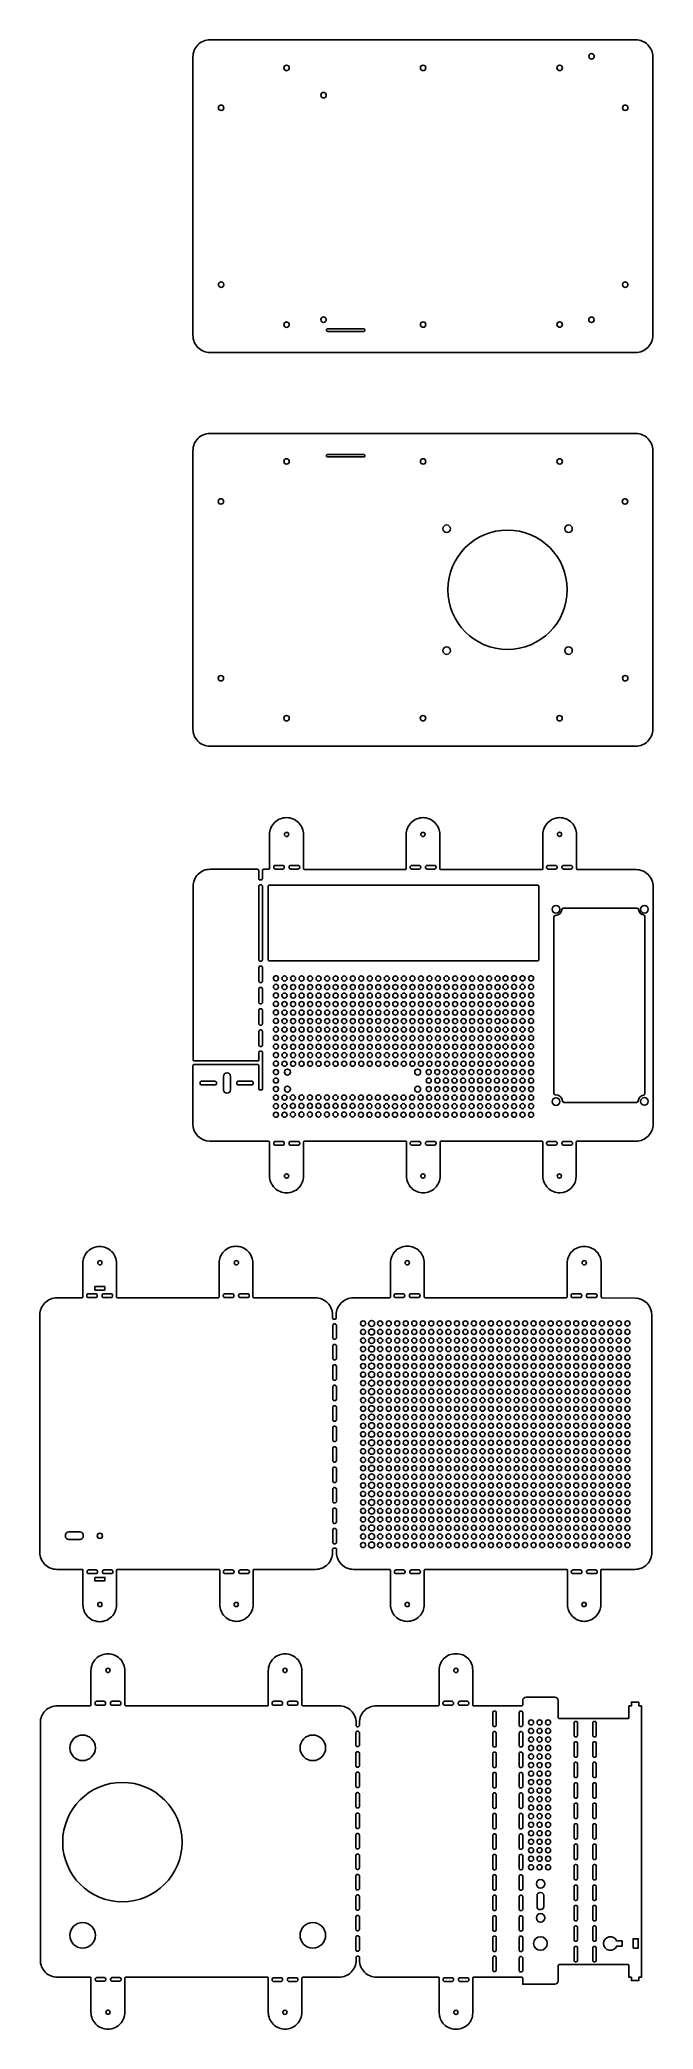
# Model space of a CAD drawing. Header units: millimetres. Extents: x -139 to 221, y -624 to 543.
import ezdxf

# ---------------------------------------------------------------- set-up
doc = ezdxf.new("R2010")
doc.units = ezdxf.units.MM
doc.layers.get('0').update_dxf_attribs({"linetype": 'CONTINUOUS'})

msp = doc.modelspace()

# ---------------------------------------------------------------- linework, layer by layer
for p, q in [((-100.3, -188.1), (-106.3, -188.1)), ((-106.3, -188.1), (-106.3, -190.1)), ((-106.3, -190.1), (-100.3, -190.1)), ((-100.3, -190.1), (-100.3, -188.1)), ((199.8, -572), (203, -572)), ((203, -572), (203, -575)), ((203, -575), (199.8, -575))]:
    msp.add_line(p, q)
for points in [[(211, 543.5), (-38.7, 543.5, 0.414214), (-48.7, 533.5), (-48.7, 370, 0.414214), (-38.7, 360), (211, 360, 0.414214), (221, 370), (221, 533.5, 0.414214)], [(51.5, 373.9), (30.2, 373.9, 0.414214), (29.6, 373.3), (29.6, 373, 0.414214), (30.2, 372.4), (51.5, 372.4, 0.414214), (52.1, 373), (52.1, 373.3, 0.414214)], [(211, 312.5), (-38.7, 312.5, 0.414214), (-48.7, 302.5), (-48.7, 139, 0.414214), (-38.7, 129), (211, 129, 0.414214), (221, 139), (221, 302.5, 0.414214)], [(51.5, 300.2), (30.2, 300.2, 0.414214), (29.6, 299.6), (29.6, 299.3, 0.414214), (30.2, 298.7), (51.5, 298.7, 0.414214), (52.1, 299.3), (52.1, 299.6, 0.414214)], [(16.1, 76.8), (16.1, 57.2, 0.414214), (16.6, 56.7), (75.9, 56.7, 0.414214), (76.4, 57.2), (76.4, 77.1, -0.414214), (86.4, 87.1), (86.1, 87.1, -0.414214), (96.1, 77.1), (96.1, 57.1, 0.414214), (96.6, 56.6), (156, 56.6, 0.414214), (156.5, 57.1), (156.5, 77.1, -0.414214), (166.5, 87.1), (166.3, 87.1, -0.414214), (176.3, 77.1), (176.3, 57.1, 0.414214), (176.8, 56.6), (200, 56.6), (211.2, 56.6, -0.414214), (221.2, 46.6), (221.2, -92.7, -0.414214), (211.2, -102.7), (176.3, -102.7), (176.6, -102.7, 0.414214), (176.1, -103.2), (176.1, -123.1, -0.408206), (166.5, -133.1, -0.414214), (156.5, -123.1), (156.5, -103.2, 0.414214), (156, -102.7), (96.8, -102.7, 0.414214), (96.3, -103.2), (96.3, -123.1, -0.414214), (86.3, -133.1), (86.5, -133.1, -0.414214), (76.5, -123.1), (76.5, -103.2, 0.415054), (76, -102.7), (16.7, -102.8, 0.413374), (16.2, -103.3), (16.2, -123.1, -0.414214), (6.2, -133.1), (6.2, -133.1, -0.414214), (-3.8, -123.1), (-3.8, -103.3, 0.414214), (-4.3, -102.8), (-38.1, -102.8), (-38.7, -102.7, -0.412402), (-48.7, -92.7), (-48.7, -58.3, -0.414214), (-48.2, -57.8), (-10.6, -57.8, -0.414214), (-10.1, -58.3), (-10.1, -72.2, 0.414214), (-9.6, -72.7), (-8.4, -72.7, 0.414214), (-7.9, -72.2), (-7.9, -50.5, 0.414214), (-8.4, -50), (-9.5, -50, 0.414214), (-10, -50.5), (-10, -55.2, -0.414214), (-10.5, -55.7), (-48.1, -55.7, -0.414214), (-48.6, -55.2), (-48.6, -45.1), (-48.6, 46.8, -0.414214), (-38.6, 56.8), (-10.9, 56.8, -0.414214), (-10.1, 56), (-10.1, 51.3, 0.414214), (-9.4, 50.5), (-8.7, 50.5, 0.414214), (-8, 51.3), (-8, 56, -0.414214), (-7.2, 56.8), (-4.3, 56.8, 0.414214), (-3.8, 57.3), (-3.8, 77.1, -0.414214), (6.2, 87.1), (6.1, 87.1, -0.414214), (16.1, 77.1)], [(3.9, 59.1, -0.414214), (4.9, 58.1), (4.9, 57.9, -0.414214), (3.9, 56.9), (-0.3, 56.9, -0.414214), (-1.3, 57.9), (-1.3, 58.1, -0.414214), (-0.3, 59.1)], [(8.7, 59.1), (12.9, 59.1, -0.414214), (13.9, 58.1), (13.9, 57.9, -0.414214), (12.9, 56.9), (8.7, 56.9, -0.414214), (7.7, 57.9), (7.7, 58.1, -0.414214)], [(83.9, 59.1, -0.414214), (84.9, 58.1), (84.9, 57.9, -0.414214), (83.9, 56.9), (79.7, 56.9, -0.414214), (78.7, 57.9), (78.7, 58.1, -0.414214), (79.7, 59.1)], [(88.7, 59.1), (92.9, 59.1, -0.414214), (93.9, 58.1), (93.9, 57.9, -0.414214), (92.9, 56.9), (88.7, 56.9, -0.414214), (87.7, 57.9), (87.7, 58.1, -0.414214)], [(163.9, 59.1, -0.414214), (164.9, 58.1), (164.9, 57.9, -0.414214), (163.9, 56.9), (159.7, 56.9, -0.414214), (158.7, 57.9), (158.7, 58.1, -0.414214), (159.7, 59.1)], [(168.7, 59.1), (172.9, 59.1, -0.414214), (173.9, 58.1), (173.9, 57.9, -0.414214), (172.9, 56.9), (168.7, 56.9, -0.414214), (167.7, 57.9), (167.7, 58.1, -0.414214)], [(-8.7, 47.7), (-9.2, 47.7, 0.414214), (-10, 47), (-10, 3.5, 0.414214), (-9.2, 2.8), (-8.7, 2.8, 0.414214), (-8, 3.5), (-8, 47, 0.414214)], [(153.4, 47.5), (-3.8, 47.5, 0.414214), (-4.6, 46.8), (-4.6, 3.8, 0.414214), (-3.8, 3.1), (153.4, 3.1, 0.414214), (154.2, 3.8), (154.2, 46.8, 0.414214)], [(163, 28.7), (163, -74.6, 0.42686), (164, -75.6, -0.398786), (168, -79.1, 0.386384), (169, -80), (211.5, -80, 0.390174), (212.5, -79.1, -0.34867), (215.5, -75.8, 0.37205), (216.4, -74.8), (216.4, 29, 0.368225), (215.5, 30, -0.34465), (212.7, 33.1, 0.389915), (211.7, 34), (168.7, 34, 0.380053), (167.7, 33.1, -0.372141), (164, 29.7, 0.406115)], [(-8.7, 0), (-9.2, 0, 0.414214), (-10, -0.8), (-10, -9, 0.414214), (-9.2, -9.7), (-8.7, -9.7, 0.414214), (-8, -9), (-8, -0.8, 0.414214)], [(-8, -21.5), (-8, -13.3, 0.414214), (-8.7, -12.5), (-9.2, -12.5, 0.414214), (-10, -13.3), (-10, -21.5, 0.414214), (-9.2, -22.2), (-8.7, -22.2, 0.414214)], [(-8, -34), (-8, -25.8, 0.414214), (-8.7, -25), (-9.2, -25, 0.414214), (-10, -25.8), (-10, -34, 0.414214), (-9.2, -34.7), (-8.7, -34.7, 0.414214)], [(-8, -46.5), (-8, -38.3, 0.414214), (-8.7, -37.5), (-9.2, -37.5, 0.414214), (-10, -38.3), (-10, -46.5, 0.414214), (-9.2, -47.2), (-8.7, -47.2, 0.414214)], [(-35.7, -67.6), (-43.8, -67.6, 0.414214), (-44.5, -68.4), (-44.5, -68.9, 0.414214), (-43.8, -69.7), (-35.7, -69.7, 0.414214), (-34.9, -68.9), (-34.9, -68.4, 0.414214)], [(-28.7, -62.7), (-28.8, -62.7, 0.414214), (-30.8, -64.7), (-30.8, -72.6, 0.414214), (-28.8, -74.6), (-28.7, -74.6, 0.414214), (-26.7, -72.6), (-26.7, -64.7, 0.414214)], [(-14.1, -67.6), (-22.2, -67.6, 0.414214), (-22.9, -68.4), (-22.9, -68.9, 0.414214), (-22.2, -69.7), (-14.1, -69.7, 0.414214), (-13.3, -68.9), (-13.3, -68.4, 0.414214)], [(-0.3, -102.9), (3.9, -102.9, -0.414214), (4.9, -103.9), (4.9, -104.1, -0.414214), (3.9, -105.1), (-0.3, -105.1, -0.414214), (-1.3, -104.1), (-1.3, -103.9, -0.414214)], [(8.7, -102.9), (12.9, -102.9, -0.414214), (13.9, -103.9), (13.9, -104.1, -0.414214), (12.9, -105.1), (8.7, -105.1, -0.414214), (7.7, -104.1), (7.7, -103.9, -0.414214)], [(79.7, -102.9), (83.9, -102.9, -0.414214), (84.9, -103.9), (84.9, -104.1, -0.414214), (83.9, -105.1), (79.7, -105.1, -0.414214), (78.7, -104.1), (78.7, -103.9, -0.414214)], [(92.9, -105.1), (88.7, -105.1, -0.414214), (87.7, -104.1), (87.7, -103.9, -0.414214), (88.7, -102.9), (92.9, -102.9, -0.414214), (93.9, -103.9), (93.9, -104.1, -0.414214)], [(159.7, -102.9), (163.9, -102.9, -0.414214), (164.9, -103.9), (164.9, -104.1, -0.414214), (163.9, -105.1), (159.7, -105.1, -0.414214), (158.7, -104.1), (158.7, -103.9, -0.414214)], [(172.9, -105.1), (168.7, -105.1, -0.414214), (167.7, -104.1), (167.7, -103.9, -0.414214), (168.7, -102.9), (172.9, -102.9, -0.414214), (173.9, -103.9), (173.9, -104.1, -0.414214)], [(-128.5, -194.7), (-113.8, -194.7, 0.414214), (-113.3, -194.2), (-113.3, -174.5, -0.414214), (-103.3, -164.5), (-103.5, -164.5, -0.414214), (-93.5, -174.5), (-93.5, -194.2, 0.414214), (-93, -194.7), (-33.9, -194.7, 0.414214), (-33.4, -194.2), (-33.4, -174.4, -0.414214), (-23.4, -164.4), (-23.5, -164.4, -0.414214), (-13.5, -174.4), (-13.5, -194.2, 0.414214), (-13, -194.7), (23.2, -194.7, -0.414214), (33.2, -204.7), (33.2, -206.4, 0.414214), (34, -207.2), (34.6, -207.2, 0.414214), (35.3, -206.4), (35.3, -204.7, -0.414214), (45.3, -194.7), (66.6, -194.7, 0.414214), (67.1, -194.2), (67.1, -174.3, -0.414214), (77.1, -164.3), (77, -164.3, -0.414214), (87, -174.3), (87, -194.2, 0.414214), (87.5, -194.7), (170.2, -194.7, 0.414214), (170.7, -194.2), (170.7, -174.5, -0.414214), (180.7, -164.5), (180.8, -164.5, -0.414214), (190.8, -174.5), (190.8, -194.2, 0.411275), (191.3, -194.7), (210.6, -194.9, -0.411275), (220.5, -204.9), (220.5, -344, -0.414214), (210.5, -354), (191, -354, 0.414214), (190.5, -354.5), (190.5, -374.5, -0.414214), (180.5, -384.5), (181, -384.5, -0.414214), (171, -374.5), (171, -354.5, 0.414214), (170.5, -354), (87.5, -354, 0.414214), (87, -354.5), (87, -374.5, -0.414214), (77, -384.5), (77.1, -384.5, -0.414214), (67.1, -374.5), (67.1, -354.5, 0.414214), (66.6, -354), (45.5, -354, -0.414214), (35.5, -344), (35.5, -342.2, 0.414214), (34.7, -341.5), (34, -341.5, 0.414214), (33.2, -342.2), (33.2, -344, -0.414214), (23.2, -354), (-12.9, -354, 0.414214), (-13.4, -354.5), (-13.4, -374.5, -0.414214), (-23.4, -384.5), (-23, -384.5, -0.414214), (-33, -374.5), (-33, -354.5, 0.414214), (-33.5, -354), (-93, -354, 0.414214), (-93.5, -354.5), (-93.5, -374.7, -0.414214), (-103.5, -384.7), (-103.2, -384.7, -0.414214), (-113.2, -374.7), (-113.2, -354.5, 0.414214), (-113.7, -354), (-128.5, -354, -0.414214), (-138.5, -344), (-138.5, -204.7, -0.414214)], [(-104.8, -193.5, -0.414214), (-105.8, -194.5), (-110, -194.5, -0.414214), (-111, -193.5), (-111, -193.3, -0.414214), (-110, -192.3), (-105.8, -192.3, -0.414214), (-104.8, -193.3)], [(-101, -192.3), (-96.8, -192.3, -0.414214), (-95.8, -193.3), (-95.8, -193.5, -0.414214), (-96.8, -194.5), (-101, -194.5, -0.414214), (-102, -193.5), (-102, -193.3, -0.414214)], [(-29.9, -192.3), (-25.7, -192.3, -0.414214), (-24.7, -193.3), (-24.7, -193.5, -0.414214), (-25.7, -194.5), (-29.9, -194.5, -0.414214), (-30.9, -193.5), (-30.9, -193.3, -0.414214)], [(-20.9, -192.3), (-16.7, -192.3, -0.414214), (-15.7, -193.3), (-15.7, -193.5, -0.414214), (-16.7, -194.5), (-20.9, -194.5, -0.414214), (-21.9, -193.5), (-21.9, -193.3, -0.414214)], [(75.5, -193.5, -0.414214), (74.5, -194.5), (70.3, -194.5, -0.414214), (69.3, -193.5), (69.3, -193.3, -0.414214), (70.3, -192.3), (74.5, -192.3, -0.414214), (75.5, -193.3)], [(79.3, -192.3), (83.5, -192.3, -0.414214), (84.5, -193.3), (84.5, -193.5, -0.414214), (83.5, -194.5), (79.3, -194.5, -0.414214), (78.3, -193.5), (78.3, -193.3, -0.414214)], [(179.3, -193.5, -0.414214), (178.3, -194.5), (174.1, -194.5, -0.414214), (173.1, -193.5), (173.1, -193.3, -0.414214), (174.1, -192.3), (178.3, -192.3, -0.414214), (179.3, -193.3)], [(183.1, -192.3), (187.3, -192.3, -0.414214), (188.3, -193.3), (188.3, -193.5, -0.414214), (187.3, -194.5), (183.1, -194.5, -0.414214), (182.1, -193.5), (182.1, -193.3, -0.414214)], [(34.6, -210), (34.1, -210, 0.414214), (33.4, -210.8), (33.4, -218.3, 0.414214), (34.1, -219), (34.6, -219, 0.414214), (35.4, -218.3), (35.4, -210.8, 0.414214)], [(34.6, -222), (34.1, -222, 0.414214), (33.4, -222.8), (33.4, -230.3, 0.414214), (34.1, -231), (34.6, -231, 0.414214), (35.4, -230.3), (35.4, -222.8, 0.414214)], [(35.4, -242.3), (35.4, -234.8, 0.414214), (34.6, -234), (34.1, -234, 0.414214), (33.4, -234.8), (33.4, -242.3, 0.414214), (34.1, -243), (34.6, -243, 0.414214)], [(35.4, -254.3), (35.4, -246.8, 0.414214), (34.6, -246), (34.1, -246, 0.414214), (33.4, -246.8), (33.4, -254.3, 0.414214), (34.1, -255), (34.6, -255, 0.414214)], [(35.4, -266.3), (35.4, -258.8, 0.414214), (34.6, -258), (34.1, -258, 0.414214), (33.4, -258.8), (33.4, -266.3, 0.414214), (34.1, -267), (34.6, -267, 0.414214)], [(35.4, -278.3), (35.4, -270.8, 0.414214), (34.6, -270), (34.1, -270, 0.414214), (33.4, -270.8), (33.4, -278.3, 0.414214), (34.1, -279), (34.6, -279, 0.414214)], [(35.4, -290.3), (35.4, -282.8, 0.414214), (34.6, -282), (34.1, -282, 0.414214), (33.4, -282.8), (33.4, -290.3, 0.414214), (34.1, -291), (34.6, -291, 0.414214)], [(35.4, -302.3), (35.4, -294.8, 0.414214), (34.6, -294), (34.1, -294, 0.414214), (33.4, -294.8), (33.4, -302.3, 0.414214), (34.1, -303), (34.6, -303, 0.414214)], [(35.4, -314.3), (35.4, -306.8, 0.414214), (34.6, -306), (34.1, -306, 0.414214), (33.4, -306.8), (33.4, -314.3, 0.414214), (34.1, -315), (34.6, -315, 0.414214)], [(35.4, -326.3), (35.4, -318.8, 0.414214), (34.6, -318), (34.1, -318, 0.414214), (33.4, -318.8), (33.4, -326.3, 0.414214), (34.1, -327), (34.6, -327, 0.414214)], [(-121.5, -332), (-115, -332, -0.414214), (-113, -334), (-113, -334.5, -0.414214), (-115, -336.5), (-121.5, -336.5, -0.414214), (-123.5, -334.5), (-123.5, -334, -0.414214)], [(35.4, -338.3), (35.4, -330.8, 0.414214), (34.6, -330), (34.1, -330, 0.414214), (33.4, -330.8), (33.4, -338.3, 0.414214), (34.1, -339), (34.6, -339, 0.414214)], [(-105.6, -356.5), (-109.8, -356.5, -0.414214), (-110.8, -355.5), (-110.8, -355.3, -0.414214), (-109.8, -354.3), (-105.6, -354.3, -0.414214), (-104.6, -355.3), (-104.6, -355.5, -0.414214)], [(-100.8, -354.3), (-96.6, -354.3, -0.414214), (-95.6, -355.3), (-95.6, -355.5, -0.414214), (-96.6, -356.5), (-100.8, -356.5, -0.414214), (-101.8, -355.5), (-101.8, -355.3, -0.414214)], [(-25.6, -356.5), (-29.8, -356.5, -0.414214), (-30.8, -355.5), (-30.8, -355.3, -0.414214), (-29.8, -354.3), (-25.6, -354.3, -0.414214), (-24.6, -355.3), (-24.6, -355.5, -0.414214)], [(-20.8, -354.3), (-16.6, -354.3, -0.414214), (-15.6, -355.3), (-15.6, -355.5, -0.414214), (-16.6, -356.5), (-20.8, -356.5, -0.414214), (-21.8, -355.5), (-21.8, -355.3, -0.414214)], [(74.7, -356.5), (70.5, -356.5, -0.414214), (69.5, -355.5), (69.5, -355.3, -0.414214), (70.5, -354.3), (74.7, -354.3, -0.414214), (75.7, -355.3), (75.7, -355.5, -0.414214)], [(79.5, -354.3), (83.7, -354.3, -0.414214), (84.7, -355.3), (84.7, -355.5, -0.414214), (83.7, -356.5), (79.5, -356.5, -0.414214), (78.5, -355.5), (78.5, -355.3, -0.414214)], [(178.4, -356.5), (174.2, -356.5, -0.414214), (173.2, -355.5), (173.2, -355.3, -0.414214), (174.2, -354.3), (178.4, -354.3, -0.414214), (179.4, -355.3), (179.4, -355.5, -0.414214)], [(183.2, -354.3), (187.4, -354.3, -0.414214), (188.4, -355.3), (188.4, -355.5, -0.414214), (187.4, -356.5), (183.2, -356.5, -0.414214), (182.2, -355.5), (182.2, -355.3, -0.414214)], [(212.8, -434.1), (212.8, -431.9), (208.5, -431.9), (208.5, -434.1), (207, -434.1), (207, -441, -0.414214), (206.5, -441.5), (166, -441.5, -0.414214), (165.5, -441), (165.5, -431, 0.414214), (163.5, -429), (146.7, -429, 0.414214), (144.7, -431), (144.7, -433.5, -0.414214), (144.2, -434), (115.9, -434, -0.414214), (115.4, -433.5), (115.4, -413, 0.414214), (105.9, -403.5), (105.2, -403.5, 0.414214), (95.7, -413), (95.7, -433.5, -0.414214), (95.2, -434), (58.9, -434, 0.414214), (48.9, -444), (48.9, -445.5, -0.414214), (48.1, -446.3), (47.7, -446.3, -0.414214), (47, -445.5), (47, -444, 0.414214), (37, -434), (15.7, -434, -0.414214), (15.2, -433.5), (15.2, -413.5, 0.414214), (5.2, -403.5), (5.5, -403.5, 0.414214), (-4.5, -413.5), (-4.5, -433.5, -0.414214), (-5, -434), (-88.1, -434, -0.414214), (-88.6, -433.5), (-88.6, -413.5, 0.414214), (-98.6, -403.5), (-98.5, -403.5, 0.414214), (-108.5, -413.5), (-108.5, -433.5, -0.414214), (-109, -434), (-128.2, -434, 0.414214), (-138.2, -444), (-138.2, -583.3, 0.414214), (-128.2, -593.3), (-109, -593.3, -0.414214), (-108.5, -593.8), (-108.5, -613.8, 0.414214), (-98.5, -623.8), (-98.6, -623.8, 0.414214), (-88.6, -613.8), (-88.6, -593.8, -0.414214), (-88.1, -593.3), (-5, -593.3, -0.414214), (-4.5, -593.8), (-4.5, -613.8, 0.414214), (5.5, -623.8), (5.2, -623.8, 0.414214), (15.2, -613.8), (15.2, -593.8, -0.414214), (15.7, -593.3), (37, -593.3, 0.414214), (47, -583.3), (47, -581.7, -0.414214), (47.7, -581), (48.3, -581, -0.414214), (49, -581.7), (49, -583.3, 0.414214), (59, -593.3), (95.3, -593.3, -0.414214), (95.8, -593.8), (95.8, -614.3, 0.414214), (105.3, -623.8), (105.9, -623.8, 0.414214), (115.4, -614.3), (115.4, -593.8, -0.414214), (115.9, -593.3), (144.2, -593.3, -0.414214), (144.7, -593.8), (144.7, -597.4), (163.5, -597.4, 0.414214), (165.5, -595.4), (165.5, -586.4, -0.414214), (166, -585.9), (206.5, -585.9, -0.414214), (207, -586.4), (207, -593.3), (208.5, -593.3), (208.5, -595.3), (212.8, -595.3), (212.8, -593.3), (214.3, -593.3), (214.3, -434.1)], [(-100.9, -433.7), (-105.1, -433.7, -0.414214), (-106.1, -432.7), (-106.1, -432.4, -0.414214), (-105.1, -431.4), (-100.9, -431.4, -0.414214), (-99.9, -432.4), (-99.9, -432.7, -0.414214)], [(-96.1, -433.7, -0.414214), (-97.1, -432.7), (-97.1, -432.4, -0.414214), (-96.1, -431.4), (-91.9, -431.4, -0.414214), (-90.9, -432.4), (-90.9, -432.7, -0.414214), (-91.9, -433.7)], [(-1.3, -431.4), (2.9, -431.4, -0.414214), (3.9, -432.4), (3.9, -432.7, -0.414214), (2.9, -433.7), (-1.3, -433.7, -0.414214), (-2.3, -432.7), (-2.3, -432.4, -0.414214)], [(7.7, -431.4), (11.9, -431.4, -0.414214), (12.9, -432.4), (12.9, -432.7, -0.414214), (11.9, -433.7), (7.7, -433.7, -0.414214), (6.7, -432.7), (6.7, -432.4, -0.414214)], [(98.9, -431.4), (103.1, -431.4, -0.414214), (104.1, -432.4), (104.1, -432.7, -0.414214), (103.1, -433.7), (98.9, -433.7, -0.414214), (97.9, -432.7), (97.9, -432.4, -0.414214)], [(107.9, -431.4), (112.1, -431.4, -0.414214), (113.1, -432.4), (113.1, -432.7, -0.414214), (112.1, -433.7), (107.9, -433.7, -0.414214), (106.9, -432.7), (106.9, -432.4, -0.414214)], [(128.4, -437.2), (127.9, -437.2, 0.414214), (127.2, -438), (127.2, -445.5, 0.414214), (127.9, -446.2), (128.4, -446.2, 0.414214), (129.2, -445.5), (129.2, -438, 0.414214)], [(142.7, -438), (142.7, -445.5, 0.414214), (143.4, -446.2), (143.9, -446.2, 0.414214), (144.7, -445.5), (144.7, -438, 0.414214), (143.9, -437.2), (143.4, -437.2, 0.414214)], [(176.8, -451.5), (176.8, -444, 0.414214), (176, -443.2), (175.5, -443.2, 0.414214), (174.8, -444), (174.8, -451.5, 0.414214), (175.5, -452.2), (176, -452.2, 0.414214)], [(185.8, -444, -0.414214), (186.5, -443.2), (187, -443.2, -0.414214), (187.8, -444), (187.8, -451.5, -0.414214), (187, -452.2), (186.5, -452.2, -0.414214), (185.8, -451.5)], [(48.9, -457.3), (48.9, -449.8, 0.414214), (48.1, -449), (47.6, -449, 0.414214), (46.9, -449.8), (46.9, -457.3, 0.414214), (47.6, -458), (48.1, -458, 0.414214)], [(127.2, -450), (127.2, -457.5, 0.414214), (127.9, -458.2), (128.4, -458.2, 0.414214), (129.2, -457.5), (129.2, -450, 0.414214), (128.4, -449.2), (127.9, -449.2, 0.414214)], [(142.7, -450), (142.7, -457.5, 0.414214), (143.4, -458.2), (143.9, -458.2, 0.414214), (144.7, -457.5), (144.7, -450, 0.414214), (143.9, -449.2), (143.4, -449.2, 0.414214)], [(47.6, -470), (48.1, -470, 0.414214), (48.9, -469.3), (48.9, -461.8, 0.414214), (48.1, -461), (47.6, -461, 0.414214), (46.9, -461.8), (46.9, -469.3, 0.414214)], [(127.2, -462), (127.2, -469.5, 0.414214), (127.9, -470.2), (128.4, -470.2, 0.414214), (129.2, -469.5), (129.2, -462, 0.414214), (128.4, -461.2), (127.9, -461.2, 0.414214)], [(142.7, -462), (142.7, -469.5, 0.414214), (143.4, -470.2), (143.9, -470.2, 0.414214), (144.7, -469.5), (144.7, -462, 0.414214), (143.9, -461.2), (143.4, -461.2, 0.414214)], [(176.8, -463.5), (176.8, -456, 0.414214), (176, -455.2), (175.5, -455.2, 0.414214), (174.8, -456), (174.8, -463.5, 0.414214), (175.5, -464.2), (176, -464.2, 0.414214)], [(185.8, -456, -0.414214), (186.5, -455.2), (187, -455.2, -0.414214), (187.8, -456), (187.8, -463.5, -0.414214), (187, -464.2), (186.5, -464.2, -0.414214), (185.8, -463.5)], [(47.6, -482), (48.1, -482, 0.414214), (48.9, -481.3), (48.9, -473.8, 0.414214), (48.1, -473), (47.6, -473, 0.414214), (46.9, -473.8), (46.9, -481.3, 0.414214)], [(127.2, -474), (127.2, -481.5, 0.414214), (127.9, -482.2), (128.4, -482.2, 0.414214), (129.2, -481.5), (129.2, -474, 0.414214), (128.4, -473.2), (127.9, -473.2, 0.414214)], [(142.7, -474), (142.7, -481.5, 0.414214), (143.4, -482.2), (143.9, -482.2, 0.414214), (144.7, -481.5), (144.7, -474, 0.414214), (143.9, -473.2), (143.4, -473.2, 0.414214)], [(176.8, -475.5), (176.8, -468, 0.414214), (176, -467.2), (175.5, -467.2, 0.414214), (174.8, -468), (174.8, -475.5, 0.414214), (175.5, -476.2), (176, -476.2, 0.414214)], [(185.8, -468, -0.414214), (186.5, -467.2), (187, -467.2, -0.414214), (187.8, -468), (187.8, -475.5, -0.414214), (187, -476.2), (186.5, -476.2, -0.414214), (185.8, -475.5)], [(47.6, -494), (48.1, -494, 0.414214), (48.9, -493.3), (48.9, -485.8, 0.414214), (48.1, -485), (47.6, -485, 0.414214), (46.9, -485.8), (46.9, -493.3, 0.414214)], [(129.2, -493.5), (129.2, -486, 0.414214), (128.4, -485.2), (127.9, -485.2, 0.414214), (127.2, -486), (127.2, -493.5, 0.414214), (127.9, -494.2), (128.4, -494.2, 0.414214)], [(142.7, -486), (142.7, -493.5, 0.414214), (143.4, -494.2), (143.9, -494.2, 0.414214), (144.7, -493.5), (144.7, -486, 0.414214), (143.9, -485.2), (143.4, -485.2, 0.414214)], [(176.8, -487.5), (176.8, -480, 0.414214), (176, -479.2), (175.5, -479.2, 0.414214), (174.8, -480), (174.8, -487.5, 0.414214), (175.5, -488.2), (176, -488.2, 0.414214)], [(185.8, -480, -0.414214), (186.5, -479.2), (187, -479.2, -0.414214), (187.8, -480), (187.8, -487.5, -0.414214), (187, -488.2), (186.5, -488.2, -0.414214), (185.8, -487.5)], [(47.6, -506), (48.1, -506, 0.414214), (48.9, -505.3), (48.9, -497.8, 0.414214), (48.1, -497), (47.6, -497, 0.414214), (46.9, -497.8), (46.9, -505.3, 0.414214)], [(127.2, -498), (127.2, -505.5, 0.414214), (127.9, -506.2), (128.4, -506.2, 0.414214), (129.2, -505.5), (129.2, -498, 0.414214), (128.4, -497.2), (127.9, -497.2, 0.414214)], [(142.7, -498), (142.7, -505.5, 0.414214), (143.4, -506.2), (143.9, -506.2, 0.414214), (144.7, -505.5), (144.7, -498, 0.414214), (143.9, -497.2), (143.4, -497.2, 0.414214)], [(176.8, -499.5), (176.8, -492, 0.414214), (176, -491.2), (175.5, -491.2, 0.414214), (174.8, -492), (174.8, -499.5, 0.414214), (175.5, -500.2), (176, -500.2, 0.414214)], [(185.8, -492, -0.414214), (186.5, -491.2), (187, -491.2, -0.414214), (187.8, -492), (187.8, -499.5, -0.414214), (187, -500.2), (186.5, -500.2, -0.414214), (185.8, -499.5)], [(47.6, -518), (48.1, -518, 0.414214), (48.9, -517.3), (48.9, -509.8, 0.414214), (48.1, -509), (47.6, -509, 0.414214), (46.9, -509.8), (46.9, -517.3, 0.414214)], [(127.2, -510), (127.2, -517.5, 0.414214), (127.9, -518.2), (128.4, -518.2, 0.414214), (129.2, -517.5), (129.2, -510, 0.414214), (128.4, -509.2), (127.9, -509.2, 0.414214)], [(144.7, -517.5), (144.7, -510, 0.414214), (143.9, -509.2), (143.4, -509.2, 0.414214), (142.7, -510), (142.7, -517.5, 0.414214), (143.4, -518.2), (143.9, -518.2, 0.414214)], [(176.8, -511.5), (176.8, -504, 0.414214), (176, -503.2), (175.5, -503.2, 0.414214), (174.8, -504), (174.8, -511.5, 0.414214), (175.5, -512.2), (176, -512.2, 0.414214)], [(185.8, -504, -0.414214), (186.5, -503.2), (187, -503.2, -0.414214), (187.8, -504), (187.8, -511.5, -0.414214), (187, -512.2), (186.5, -512.2, -0.414214), (185.8, -511.5)], [(47.6, -530), (48.1, -530, 0.414214), (48.9, -529.3), (48.9, -521.8, 0.414214), (48.1, -521), (47.6, -521, 0.414214), (46.9, -521.8), (46.9, -529.3, 0.414214)], [(127.2, -522), (127.2, -529.5, 0.414214), (127.9, -530.2), (128.4, -530.2, 0.414214), (129.2, -529.5), (129.2, -522, 0.414214), (128.4, -521.2), (127.9, -521.2, 0.414214)], [(142.7, -522), (142.7, -529.5, 0.414214), (143.4, -530.2), (143.9, -530.2, 0.414214), (144.7, -529.5), (144.7, -522, 0.414214), (143.9, -521.2), (143.4, -521.2, 0.414214)], [(174.8, -516), (174.8, -523.5, 0.414214), (175.5, -524.2), (176, -524.2, 0.414214), (176.8, -523.5), (176.8, -516, 0.414214), (176, -515.2), (175.5, -515.2, 0.414214)], [(176.8, -523.5), (176.8, -516, 0.414214), (176, -515.2), (175.5, -515.2, 0.414214), (174.8, -516), (174.8, -523.5, 0.414214), (175.5, -524.2), (176, -524.2, 0.414214)], [(187.8, -523.5), (187.8, -516, 0.414214), (187, -515.2), (186.5, -515.2, 0.414214), (185.8, -516), (185.8, -523.5, 0.414214), (186.5, -524.2), (187, -524.2, 0.414214)], [(185.8, -516, -0.414214), (186.5, -515.2), (187, -515.2, -0.414214), (187.8, -516), (187.8, -523.5, -0.414214), (187, -524.2), (186.5, -524.2, -0.414214), (185.8, -523.5)], [(48.9, -541.3, -0.414214), (48.1, -542), (47.6, -542, -0.414214), (46.9, -541.3), (46.9, -533.8, -0.414214), (47.6, -533), (48.1, -533, -0.414214), (48.9, -533.8)], [(129.2, -541.5), (129.2, -534, 0.414214), (128.4, -533.2), (127.9, -533.2, 0.414214), (127.2, -534), (127.2, -541.5, 0.414214), (127.9, -542.2), (128.4, -542.2, 0.414214)], [(142.7, -534), (142.7, -541.5, 0.414214), (143.4, -542.2), (143.9, -542.2, 0.414214), (144.7, -541.5), (144.7, -534, 0.414214), (143.9, -533.2), (143.4, -533.2, 0.414214)], [(176.8, -535.5), (176.8, -528, 0.414214), (176, -527.2), (175.5, -527.2, 0.414214), (174.8, -528), (174.8, -535.5, 0.414214), (175.5, -536.2), (176, -536.2, 0.414214)], [(185.8, -528, -0.414214), (186.5, -527.2), (187, -527.2, -0.414214), (187.8, -528), (187.8, -535.5, -0.414214), (187, -536.2), (186.5, -536.2, -0.414214), (185.8, -535.5)], [(48.9, -553.3), (48.9, -545.8, 0.414214), (48.1, -545), (47.6, -545, 0.414214), (46.9, -545.8), (46.9, -553.3, 0.414214), (47.6, -554), (48.1, -554, 0.414214)], [(128.4, -545.2), (127.9, -545.2, 0.414214), (127.2, -546), (127.2, -553.5, 0.414214), (127.9, -554.2), (128.4, -554.2, 0.414214), (129.2, -553.5), (129.2, -546, 0.414214)], [(142.7, -546), (142.7, -553.5, 0.414214), (143.4, -554.2), (143.9, -554.2, 0.414214), (144.7, -553.5), (144.7, -546, 0.414214), (143.9, -545.2), (143.4, -545.2, 0.414214)], [(155.4, -543.6), (154.9, -543.6, 0.414214), (153.1, -545.3), (153.1, -551.8, 0.414214), (154.9, -553.6), (155.4, -553.6, 0.414214), (157.1, -551.8), (157.1, -545.3, 0.414214)], [(176.8, -547.5), (176.8, -540, 0.414214), (176, -539.2), (175.5, -539.2, 0.414214), (174.8, -540), (174.8, -547.5, 0.414214), (175.5, -548.2), (176, -548.2, 0.414214)], [(185.8, -540, -0.414214), (186.5, -539.2), (187, -539.2, -0.414214), (187.8, -540), (187.8, -547.5, -0.414214), (187, -548.2), (186.5, -548.2, -0.414214), (185.8, -547.5)], [(47.6, -566, -0.414214), (46.9, -565.3), (46.9, -557.8, -0.414214), (47.6, -557), (48.1, -557, -0.414214), (48.9, -557.8), (48.9, -565.3, -0.414214), (48.1, -566)], [(127.2, -558), (127.2, -565.5, 0.414214), (127.9, -566.2), (128.4, -566.2, 0.414214), (129.2, -565.5), (129.2, -558, 0.414214), (128.4, -557.2), (127.9, -557.2, 0.414214)], [(142.7, -558), (142.7, -565.5, 0.414214), (143.4, -566.2), (143.9, -566.2, 0.414214), (144.7, -565.5), (144.7, -558, 0.414214), (143.9, -557.2), (143.4, -557.2, 0.414214)], [(176.8, -559.5), (176.8, -552, 0.414214), (176, -551.2), (175.5, -551.2, 0.414214), (174.8, -552), (174.8, -559.5, 0.414214), (175.5, -560.2), (176, -560.2, 0.414214)], [(185.8, -552, -0.414214), (186.5, -551.2), (187, -551.2, -0.414214), (187.8, -552), (187.8, -559.5, -0.414214), (187, -560.2), (186.5, -560.2, -0.414214), (185.8, -559.5)], [(46.9, -569.8), (46.9, -577.3, 0.414214), (47.6, -578), (48.1, -578, 0.414214), (48.9, -577.3), (48.9, -569.8, 0.414214), (48.1, -569), (47.6, -569, 0.414214)], [(127.2, -570), (127.2, -577.5, 0.414214), (127.9, -578.2), (128.4, -578.2, 0.414214), (129.2, -577.5), (129.2, -570, 0.414214), (128.4, -569.2), (127.9, -569.2, 0.414214)], [(142.7, -570), (142.7, -577.5, 0.414214), (143.4, -578.2), (143.9, -578.2, 0.414214), (144.7, -577.5), (144.7, -570, 0.414214), (143.9, -569.2), (143.4, -569.2, 0.414214)], [(176.8, -571.5), (176.8, -564, 0.414214), (176, -563.2), (175.5, -563.2, 0.414214), (174.8, -564), (174.8, -571.5, 0.414214), (175.5, -572.2), (176, -572.2, 0.414214)], [(185.8, -564, -0.414214), (186.5, -563.2), (187, -563.2, -0.414214), (187.8, -564), (187.8, -571.5, -0.414214), (187, -572.2), (186.5, -572.2, -0.414214), (185.8, -571.5)], [(128.4, -581), (127.9, -581, 0.414214), (127.2, -581.8), (127.2, -589.3, 0.414214), (127.9, -590), (128.4, -590, 0.414214), (129.2, -589.3), (129.2, -581.8, 0.414214)], [(142.7, -582), (142.7, -589.5, 0.414214), (143.4, -590.2), (143.9, -590.2, 0.414214), (144.7, -589.5), (144.7, -582, 0.414214), (143.9, -581.2), (143.4, -581.2, 0.414214)], [(176.8, -583.5), (176.8, -576, 0.414214), (176, -575.2), (175.5, -575.2, 0.414214), (174.8, -576), (174.8, -583.5, 0.414214), (175.5, -584.2), (176, -584.2, 0.414214)], [(185.8, -576, -0.414214), (186.5, -575.2), (187, -575.2, -0.414214), (187.8, -576), (187.8, -583.5, -0.414214), (187, -584.2), (186.5, -584.2, -0.414214), (185.8, -583.5)], [(-100.8, -595.7), (-105, -595.7, -0.414214), (-106, -594.7), (-106, -594.5, -0.414214), (-105, -593.5), (-100.8, -593.5, -0.414214), (-99.8, -594.5), (-99.8, -594.7, -0.414214)], [(-96, -593.5), (-91.8, -593.5, -0.414214), (-90.8, -594.5), (-90.8, -594.7, -0.414214), (-91.8, -595.7), (-96, -595.7, -0.414214), (-97, -594.7), (-97, -594.5, -0.414214)], [(2.9, -595.8), (-1.3, -595.8, -0.414214), (-2.3, -594.8), (-2.3, -594.6, -0.414214), (-1.3, -593.6), (2.9, -593.6, -0.414214), (3.9, -594.6), (3.9, -594.8, -0.414214)], [(11.9, -595.8), (7.7, -595.8, -0.414214), (6.7, -594.8), (6.7, -594.6, -0.414214), (7.7, -593.6), (11.9, -593.6, -0.414214), (12.9, -594.6), (12.9, -594.8, -0.414214)], [(103.2, -595.8), (99, -595.8, -0.414214), (98, -594.8), (98, -594.6, -0.414214), (99, -593.6), (103.2, -593.6, -0.414214), (104.2, -594.6), (104.2, -594.8, -0.414214)], [(112.2, -595.8), (108, -595.8, -0.414214), (107, -594.8), (107, -594.6, -0.414214), (108, -593.6), (112.2, -593.6, -0.414214), (113.2, -594.6), (113.2, -594.8, -0.414214)]]:
    msp.add_lwpolyline(points, format="xyb", close=True)
for points in [[(-106.3, -358.7), (-100.3, -358.7), (-100.3, -360.7), (-106.3, -360.7)], [(-106.3, -358.7), (-100.3, -358.7), (-100.3, -360.7), (-106.3, -360.7)], [(209.4, -576.2), (212.5, -576.2), (212.5, -570.7), (209.4, -570.7)]]:
    msp.add_lwpolyline(points, close=True)
for centre, radius in [((6.2, 527), 1.6), ((86.3, 527), 1.6), ((166.4, 527), 1.6), ((185.1, 533.8), 1.6), ((-32.2, 503.6), 1.6), ((27.9, 511), 1.6), ((204.8, 503.6), 1.6), ((-32.2, 399.8), 1.6), ((204.8, 399.8), 1.6), ((6.2, 376.3), 1.6), ((27.9, 379.3), 1.6), ((86.3, 376.4), 1.6), ((166.4, 376.4), 1.6), ((185, 379.2), 1.6), ((6.2, 296.1), 1.6), ((86.3, 296.1), 1.6), ((166.4, 296.1), 1.6), ((-32.3, 272.6), 1.6), ((204.7, 272.6), 1.6), ((100.1, 256.6), 2.2), ((171.6, 256.6), 2.2), ((135.8, 220.8), 35), ((100.1, 185.1), 2.2), ((171.6, 185.1), 2.2), ((-32.3, 168.9), 1.6), ((204.8, 168.9), 1.6), ((6.2, 145.4), 1.6), ((86.2, 145.4), 1.6), ((166.3, 145.4), 1.6), ((6.2, 77.2), 1.25), ((86.2, 77.2), 1.25), ((166.3, 77.3), 1.25), ((164.2, 33.3), 2.25), ((216.1, 33.3), 2.25), ((0, -7.2), 1.49), ((0, -12.2), 1.49), ((5, -7.3), 1.49), ((5, -12.3), 1.49), ((10, -7.3), 1.49), ((10, -12.3), 1.49), ((15, -7.3), 1.49), ((15, -12.3), 1.49), ((20, -7.3), 1.49), ((20, -12.3), 1.49), ((25, -7.3), 1.49), ((25, -12.3), 1.49), ((30, -7.3), 1.49), ((30, -12.3), 1.49), ((35, -7.3), 1.49), ((35, -12.3), 1.49), ((40, -7.3), 1.49), ((40, -12.3), 1.49), ((45, -7.3), 1.49), ((45, -12.3), 1.49), ((50, -7.3), 1.49), ((50, -12.3), 1.49), ((55, -7.3), 1.49), ((55, -12.3), 1.49), ((60, -7.3), 1.49), ((60, -12.3), 1.49), ((65, -7.3), 1.49), ((65, -12.3), 1.49), ((70, -7.3), 1.49), ((70, -12.3), 1.49), ((75, -7.3), 1.49), ((75, -12.3), 1.49), ((80, -7.3), 1.49), ((80, -12.3), 1.49), ((85, -7.3), 1.49), ((85, -12.3), 1.49), ((90, -7.3), 1.49), ((90, -12.3), 1.49), ((95, -7.3), 1.49), ((95, -12.3), 1.49), ((100, -7.3), 1.49), ((100, -12.3), 1.49), ((105, -7.3), 1.49), ((105, -12.3), 1.49), ((110, -7.3), 1.49), ((110, -12.3), 1.49), ((115, -7.3), 1.49), ((115, -12.3), 1.49), ((120, -7.3), 1.49), ((120, -12.3), 1.49), ((125, -7.3), 1.49), ((125, -12.3), 1.49), ((130, -7.3), 1.49), ((130, -12.3), 1.49), ((134.6, -7.2), 1.49), ((134.6, -12.2), 1.49), ((139.6, -7.2), 1.49), ((139.6, -12.2), 1.49), ((144.6, -7.2), 1.49), ((144.6, -12.2), 1.49), ((149.6, -7.2), 1.49), ((149.6, -12.2), 1.49), ((0, -17.2), 1.49), ((0, -22.2), 1.49), ((5, -17.3), 1.49), ((5, -22.3), 1.49), ((10, -17.3), 1.49), ((10, -22.3), 1.49), ((15, -17.3), 1.49), ((15, -22.3), 1.49), ((20, -17.3), 1.49), ((20, -22.3), 1.49), ((25, -17.3), 1.49), ((25, -22.3), 1.49), ((30, -17.3), 1.49), ((30, -22.3), 1.49), ((35, -17.3), 1.49), ((35, -22.3), 1.49), ((40, -17.3), 1.49), ((40, -22.3), 1.49), ((45, -17.3), 1.49), ((45, -22.3), 1.49), ((50, -17.3), 1.49), ((50, -22.3), 1.49), ((55, -17.3), 1.49), ((55, -22.3), 1.49), ((60, -17.3), 1.49), ((60, -22.3), 1.49), ((65, -17.3), 1.49), ((65, -22.3), 1.49), ((70, -17.3), 1.49), ((70, -22.3), 1.49), ((75, -17.3), 1.49), ((75, -22.3), 1.49), ((80, -17.3), 1.49), ((80, -22.3), 1.49), ((85, -17.3), 1.49), ((85, -22.3), 1.49), ((90, -17.3), 1.49), ((90, -22.3), 1.49), ((95, -17.3), 1.49), ((95, -22.3), 1.49), ((100, -17.3), 1.49), ((100, -22.3), 1.49), ((105, -17.3), 1.49), ((105, -22.3), 1.49), ((110, -17.3), 1.49), ((110, -22.3), 1.49), ((115, -17.3), 1.49), ((115, -22.3), 1.49), ((120, -17.3), 1.49), ((120, -22.3), 1.49), ((125, -17.3), 1.49), ((125, -22.3), 1.49), ((130, -17.3), 1.49), ((130, -22.3), 1.49), ((134.6, -17.2), 1.49), ((134.6, -22.2), 1.49), ((139.6, -17.2), 1.49), ((139.6, -22.2), 1.49), ((144.6, -17.2), 1.49), ((144.6, -22.2), 1.49), ((149.6, -17.2), 1.49), ((149.6, -22.2), 1.49), ((0, -27.2), 1.49), ((0, -32.2), 1.49), ((5, -27.3), 1.49), ((5, -32.3), 1.49), ((10, -27.3), 1.49), ((10, -32.3), 1.49), ((15, -27.3), 1.49), ((15, -32.3), 1.49), ((20, -27.3), 1.49), ((20, -32.3), 1.49), ((25, -27.3), 1.49), ((25, -32.3), 1.49), ((30, -27.3), 1.49), ((30, -32.3), 1.49), ((35, -27.3), 1.49), ((35, -32.3), 1.49), ((40, -27.3), 1.49), ((40, -32.3), 1.49), ((45, -27.3), 1.49), ((45, -32.3), 1.49), ((50, -27.3), 1.49), ((50, -32.3), 1.49), ((55, -27.3), 1.49), ((55, -32.3), 1.49), ((60, -27.3), 1.49), ((60, -32.3), 1.49), ((65, -27.3), 1.49), ((65, -32.3), 1.49), ((70, -27.3), 1.49), ((70, -32.3), 1.49), ((75, -27.3), 1.49), ((75, -32.3), 1.49), ((80, -27.3), 1.49), ((80, -32.3), 1.49), ((85, -27.3), 1.49), ((85, -32.3), 1.49), ((90, -27.3), 1.49), ((90, -32.3), 1.49), ((95, -27.3), 1.49), ((95, -32.3), 1.49), ((100, -27.3), 1.49), ((100, -32.3), 1.49), ((105, -27.3), 1.49), ((105, -32.3), 1.49), ((110, -27.3), 1.49), ((110, -32.3), 1.49), ((115, -27.3), 1.49), ((115, -32.3), 1.49), ((120, -27.3), 1.49), ((120, -32.3), 1.49), ((125, -27.3), 1.49), ((125, -32.3), 1.49), ((130, -27.3), 1.49), ((130, -32.3), 1.49), ((134.6, -27.2), 1.49), ((134.6, -32.2), 1.49), ((139.6, -27.2), 1.49), ((139.6, -32.2), 1.49), ((144.6, -27.2), 1.49), ((144.6, -32.2), 1.49), ((149.6, -27.2), 1.49), ((149.6, -32.2), 1.49), ((0, -37.2), 1.49), ((0, -42.2), 1.49), ((0, -47.2), 1.49), ((5, -37.3), 1.49), ((5, -42.3), 1.49), ((5, -47.3), 1.49), ((10, -37.3), 1.49), ((10, -42.3), 1.49), ((10, -47.3), 1.49), ((15, -37.3), 1.49), ((15, -42.3), 1.49), ((15, -47.3), 1.49), ((20, -37.3), 1.49), ((20, -42.3), 1.49), ((20, -47.3), 1.49), ((25, -37.3), 1.49), ((25, -42.3), 1.49), ((25, -47.3), 1.49), ((30, -37.3), 1.49), ((30, -42.3), 1.49), ((30, -47.3), 1.49), ((35, -37.3), 1.49), ((35, -42.3), 1.49), ((35, -47.3), 1.49), ((40, -37.3), 1.49), ((40, -42.3), 1.49), ((40, -47.3), 1.49), ((45, -37.3), 1.49), ((45, -42.3), 1.49), ((45, -47.3), 1.49), ((50, -37.3), 1.49), ((50, -42.3), 1.49), ((50, -47.3), 1.49), ((55, -37.3), 1.49), ((55, -42.3), 1.49), ((55, -47.3), 1.49), ((60, -37.3), 1.49), ((60, -42.3), 1.49), ((60, -47.3), 1.49), ((65, -37.3), 1.49), ((65, -42.3), 1.49), ((65, -47.3), 1.49), ((70, -37.3), 1.49), ((70, -42.3), 1.49), ((70, -47.3), 1.49), ((75, -37.3), 1.49), ((75, -42.3), 1.49), ((75, -47.3), 1.49), ((80, -37.3), 1.49), ((80, -42.3), 1.49), ((80, -47.3), 1.49), ((85, -37.3), 1.49), ((85, -42.3), 1.49), ((85, -47.3), 1.49), ((90, -37.3), 1.49), ((90, -42.3), 1.49), ((90, -47.3), 1.49), ((95, -37.3), 1.49), ((95, -42.3), 1.49), ((95, -47.3), 1.49), ((100, -37.3), 1.49), ((100, -42.3), 1.49), ((100, -47.3), 1.49), ((105, -37.3), 1.49), ((105, -42.3), 1.49), ((105, -47.3), 1.49), ((110, -37.3), 1.49), ((110, -42.3), 1.49), ((110, -47.3), 1.49), ((115, -37.3), 1.49), ((115, -42.3), 1.49), ((115, -47.3), 1.49), ((120, -37.3), 1.49), ((120, -42.3), 1.49), ((120, -47.3), 1.49), ((125, -37.3), 1.49), ((125, -42.3), 1.49), ((125, -47.3), 1.49), ((130, -37.3), 1.49), ((130, -42.3), 1.49), ((130, -47.3), 1.49), ((134.6, -37.2), 1.49), ((134.6, -42.2), 1.49), ((134.6, -47.2), 1.49), ((139.6, -37.2), 1.49), ((139.6, -42.2), 1.49), ((139.6, -47.2), 1.49), ((144.6, -37.2), 1.49), ((144.6, -42.2), 1.49), ((144.6, -47.2), 1.49), ((149.6, -37.2), 1.49), ((149.6, -42.2), 1.49), ((149.6, -47.2), 1.49), ((0, -52.2), 1.49), ((0, -57.2), 1.49), ((5, -52.3), 1.49), ((5, -57.3), 1.49), ((10, -52.3), 1.49), ((10, -57.3), 1.49), ((15, -52.3), 1.49), ((15, -57.3), 1.49), ((20, -52.3), 1.49), ((20, -57.3), 1.49), ((25, -52.3), 1.49), ((25, -57.3), 1.49), ((30, -52.3), 1.49), ((30, -57.3), 1.49), ((35, -52.3), 1.49), ((35, -57.3), 1.49), ((40, -52.3), 1.49), ((40, -57.3), 1.49), ((45, -52.3), 1.49), ((45, -57.3), 1.49), ((50, -52.3), 1.49), ((50, -57.3), 1.49), ((55, -52.3), 1.49), ((55, -57.3), 1.49), ((60, -52.3), 1.49), ((60, -57.3), 1.49), ((65, -52.3), 1.49), ((65, -57.3), 1.49), ((70, -52.3), 1.49), ((70, -57.3), 1.49), ((75, -52.3), 1.49), ((75, -57.3), 1.49), ((80, -52.3), 1.49), ((80, -57.3), 1.49), ((85, -52.3), 1.49), ((85, -57.3), 1.49), ((90, -52.3), 1.49), ((90, -57.3), 1.49), ((95, -52.3), 1.49), ((95, -57.3), 1.49), ((100, -52.3), 1.49), ((100, -57.3), 1.49), ((105, -52.3), 1.49), ((105, -57.3), 1.49), ((110, -52.3), 1.49), ((110, -57.3), 1.49), ((115, -52.3), 1.49), ((115, -57.3), 1.49), ((120, -52.3), 1.49), ((120, -57.3), 1.49), ((125, -52.3), 1.49), ((125, -57.3), 1.49), ((130, -52.3), 1.49), ((130, -57.3), 1.49), ((134.6, -52.2), 1.49), ((134.6, -57.2), 1.49), ((139.6, -52.2), 1.49), ((139.6, -57.2), 1.49), ((144.6, -52.2), 1.49), ((144.6, -57.2), 1.49), ((149.6, -52.2), 1.49), ((149.6, -57.2), 1.49), ((0, -62.2), 1.49), ((0, -67.2), 1.49), ((6.7, -62.2), 1.74), ((83.1, -62.2), 1.74), ((89.6, -62.2), 1.49), ((89.6, -67.2), 1.49), ((94.6, -62.2), 1.49), ((94.7, -67.2), 1.49), ((99.6, -62.2), 1.49), ((99.7, -67.2), 1.49), ((104.6, -62.2), 1.49), ((104.7, -67.2), 1.49), ((109.6, -62.2), 1.49), ((109.7, -67.2), 1.49), ((114.6, -62.2), 1.49), ((114.7, -67.2), 1.49), ((119.6, -62.2), 1.49), ((119.7, -67.2), 1.49), ((124.6, -62.2), 1.49), ((124.6, -67.2), 1.49), ((129.6, -62.2), 1.49), ((129.6, -67.2), 1.49), ((134.6, -62.2), 1.49), ((134.6, -67.2), 1.49), ((139.6, -62.2), 1.49), ((139.6, -67.2), 1.49), ((144.6, -62.2), 1.49), ((144.6, -67.2), 1.49), ((149.6, -62.2), 1.49), ((149.6, -67.2), 1.49), ((0, -72.2), 1.49), ((0, -77.2), 1.49), ((0, -82.2), 1.49), ((5, -77.2), 1.49), ((5, -82.2), 1.49), ((6.7, -72.2), 1.74), ((9.9, -77.1), 1.49), ((9.9, -82.1), 1.49), ((14.9, -77.1), 1.49), ((14.9, -82.1), 1.49), ((19.9, -77.1), 1.49), ((19.9, -82.1), 1.49), ((24.9, -77.1), 1.49), ((24.9, -82.1), 1.49), ((29.9, -77.1), 1.49), ((29.9, -82.1), 1.49), ((34.9, -77.1), 1.49), ((34.9, -82.1), 1.49), ((39.9, -77.1), 1.49), ((39.9, -82.1), 1.49), ((44.9, -77.1), 1.49), ((44.9, -82.1), 1.49), ((49.8, -77.2), 1.49), ((49.8, -82.2), 1.49), ((54.8, -77.2), 1.49), ((54.8, -82.2), 1.49), ((59.8, -77.2), 1.49), ((59.8, -82.2), 1.49), ((64.8, -77.2), 1.49), ((64.8, -82.2), 1.49), ((69.8, -77.2), 1.49), ((69.8, -82.2), 1.49), ((74.8, -77.2), 1.49), ((74.8, -82.2), 1.49), ((79.8, -77.2), 1.49), ((79.8, -82.2), 1.49), ((83.1, -72.2), 1.74), ((84.8, -77.2), 1.49), ((84.8, -82.2), 1.49), ((89.6, -72.2), 1.49), ((89.8, -77.2), 1.49), ((89.8, -82.2), 1.49), ((94.7, -72.2), 1.49), ((94.7, -77.2), 1.49), ((94.7, -82.2), 1.49), ((99.7, -72.2), 1.49), ((99.7, -77.2), 1.49), ((99.7, -82.2), 1.49), ((104.7, -72.2), 1.49), ((104.7, -77.2), 1.49), ((104.7, -82.2), 1.49), ((109.7, -72.2), 1.49), ((109.7, -77.2), 1.49), ((109.7, -82.2), 1.49), ((114.7, -72.2), 1.49), ((114.7, -77.2), 1.49), ((114.7, -82.2), 1.49), ((119.7, -72.2), 1.49), ((119.7, -77.2), 1.49), ((119.7, -82.2), 1.49), ((124.6, -72.2), 1.49), ((124.6, -77.2), 1.49), ((124.6, -82.2), 1.49), ((129.6, -72.2), 1.49), ((129.6, -77.2), 1.49), ((129.6, -82.2), 1.49), ((134.6, -72.2), 1.49), ((134.6, -77.2), 1.49), ((134.6, -82.2), 1.49), ((139.6, -72.2), 1.49), ((139.6, -77.2), 1.49), ((139.6, -82.2), 1.49), ((144.6, -72.2), 1.49), ((144.6, -77.2), 1.49), ((144.6, -82.2), 1.49), ((149.6, -72.2), 1.49), ((149.6, -77.2), 1.49), ((149.6, -82.2), 1.49), ((164.2, -79.5), 2.25), ((216.1, -79.4), 2.25), ((0, -87.2), 1.49), ((5, -87.2), 1.49), ((9.9, -87.1), 1.49), ((14.9, -87.1), 1.49), ((19.9, -87.1), 1.49), ((24.9, -87.1), 1.49), ((29.9, -87.1), 1.49), ((34.9, -87.1), 1.49), ((39.9, -87.1), 1.49), ((44.9, -87.1), 1.49), ((49.8, -87.2), 1.49), ((54.8, -87.2), 1.49), ((59.8, -87.2), 1.49), ((64.8, -87.2), 1.49), ((69.8, -87.2), 1.49), ((74.8, -87.2), 1.49), ((79.8, -87.2), 1.49), ((84.8, -87.2), 1.49), ((89.8, -87.2), 1.49), ((94.7, -87.2), 1.49), ((99.7, -87.2), 1.49), ((104.7, -87.2), 1.49), ((109.7, -87.2), 1.49), ((114.7, -87.2), 1.49), ((119.7, -87.2), 1.49), ((124.6, -87.2), 1.49), ((124.6, -87.2), 1.49), ((129.6, -87.2), 1.49), ((134.6, -87.2), 1.49), ((139.6, -87.2), 1.49), ((144.6, -87.2), 1.49), ((149.6, -87.2), 1.49), ((6.2, -123.2), 1.25), ((86.2, -123.2), 1.25), ((166.2, -123.2), 1.25), ((-103.3, -174.1), 1.25), ((-23.2, -174.1), 1.25), ((77, -174.1), 1.25), ((180.8, -174.1), 1.25), ((51.1, -209.7), 1.49), ((56.1, -209.7), 1.74), ((61.1, -209.7), 1.49), ((66.1, -209.7), 1.49), ((71.1, -209.7), 1.49), ((76.1, -209.7), 1.49), ((81.1, -209.7), 1.49), ((86.1, -209.7), 1.49), ((91.1, -209.7), 1.49), ((96.1, -209.7), 1.49), ((101.1, -209.7), 1.49), ((106.1, -209.7), 1.49), ((111.1, -209.7), 1.49), ((116.1, -209.7), 1.49), ((121.1, -209.7), 1.49), ((126.1, -209.7), 1.49), ((131.1, -209.7), 1.49), ((136.1, -209.7), 1.49), ((141.1, -209.7), 1.49), ((146.1, -209.7), 1.49), ((151.1, -209.7), 1.49), ((156.1, -209.7), 1.49), ((161.1, -209.7), 1.49), ((166.1, -209.7), 1.49), ((171.1, -209.7), 1.49), ((176.1, -209.7), 1.49), ((181.1, -209.7), 1.49), ((186.1, -209.7), 1.49), ((191.1, -209.7), 1.49), ((196.1, -209.7), 1.49), ((201.1, -209.7), 1.49), ((206.1, -209.7), 1.49), ((51.1, -214.7), 1.49), ((51.1, -219.7), 1.49), ((56.1, -214.7), 1.74), ((56.1, -219.7), 1.74), ((61.1, -214.7), 1.49), ((61.1, -219.7), 1.49), ((66.1, -214.7), 1.49), ((66.1, -219.7), 1.49), ((71.1, -214.7), 1.49), ((71.1, -219.7), 1.49), ((76.1, -214.7), 1.49), ((76.1, -219.7), 1.49), ((81.1, -214.7), 1.49), ((81.1, -219.7), 1.49), ((86.1, -214.7), 1.49), ((86.1, -219.7), 1.49), ((91.1, -214.7), 1.49), ((91.1, -219.7), 1.49), ((96.1, -214.7), 1.49), ((96.1, -219.7), 1.49), ((101.1, -214.7), 1.49), ((101.1, -219.7), 1.49), ((106.1, -214.7), 1.49), ((106.1, -219.7), 1.49), ((111.1, -214.7), 1.49), ((111.1, -219.7), 1.49), ((116.1, -214.7), 1.49), ((116.1, -219.7), 1.49), ((121.1, -214.7), 1.49), ((121.1, -219.7), 1.49), ((126.1, -214.7), 1.49), ((126.1, -219.7), 1.49), ((131.1, -214.7), 1.49), ((131.1, -219.7), 1.49), ((136.1, -214.7), 1.49), ((136.1, -219.7), 1.49), ((141.1, -214.7), 1.49), ((141.1, -219.7), 1.49), ((146.1, -214.7), 1.49), ((146.1, -219.7), 1.49), ((151.1, -214.7), 1.49), ((151.1, -219.7), 1.49), ((156.1, -214.7), 1.49), ((156.1, -219.7), 1.49), ((161.1, -214.7), 1.49), ((161.1, -219.7), 1.49), ((166.1, -214.7), 1.49), ((166.1, -219.7), 1.49), ((171.1, -214.7), 1.49), ((171.1, -219.7), 1.49), ((176.1, -214.7), 1.49), ((176.1, -219.7), 1.49), ((181.1, -214.7), 1.49), ((181.1, -219.7), 1.49), ((186.1, -214.7), 1.49), ((186.1, -219.7), 1.49), ((191.1, -214.7), 1.49), ((191.1, -219.7), 1.49), ((196.1, -214.7), 1.49), ((196.1, -219.7), 1.49), ((201.1, -214.7), 1.49), ((201.1, -219.7), 1.49), ((206.1, -214.7), 1.49), ((206.1, -219.7), 1.49), ((51.1, -224.7), 1.49), ((51.1, -229.7), 1.49), ((51.1, -234.7), 1.49), ((56.1, -224.7), 1.74), ((56.1, -229.7), 1.74), ((56.1, -234.7), 1.74), ((61.1, -224.7), 1.49), ((61.1, -229.7), 1.49), ((61.1, -234.7), 1.49), ((66.1, -224.7), 1.49), ((66.1, -229.7), 1.49), ((66.1, -234.7), 1.49), ((71.1, -224.7), 1.49), ((71.1, -229.7), 1.49), ((71.1, -234.7), 1.49), ((76.1, -224.7), 1.49), ((76.1, -229.7), 1.49), ((76.1, -234.7), 1.49), ((81.1, -224.7), 1.49), ((81.1, -229.7), 1.49), ((81.1, -234.7), 1.49), ((86.1, -224.7), 1.49), ((86.1, -229.7), 1.49), ((86.1, -234.7), 1.49), ((91.1, -224.7), 1.49), ((91.1, -229.7), 1.49), ((91.1, -234.7), 1.49), ((96.1, -224.7), 1.49), ((96.1, -229.7), 1.49), ((96.1, -234.7), 1.49), ((101.1, -224.7), 1.49), ((101.1, -229.7), 1.49), ((101.1, -234.7), 1.49), ((106.1, -224.7), 1.49), ((106.1, -229.7), 1.49), ((106.1, -234.7), 1.49), ((111.1, -224.7), 1.49), ((111.1, -229.7), 1.49), ((111.1, -234.7), 1.49), ((116.1, -224.7), 1.49), ((116.1, -229.7), 1.49), ((116.1, -234.7), 1.49), ((121.1, -224.7), 1.49), ((121.1, -229.7), 1.49), ((121.1, -234.7), 1.49), ((126.1, -224.7), 1.49), ((126.1, -229.7), 1.49), ((126.1, -234.7), 1.49), ((131.1, -224.7), 1.49), ((131.1, -229.7), 1.49), ((131.1, -234.7), 1.49), ((136.1, -224.7), 1.49), ((136.1, -229.7), 1.49), ((136.1, -234.7), 1.49), ((141.1, -224.7), 1.49), ((141.1, -229.7), 1.49), ((141.1, -234.7), 1.49), ((146.1, -224.7), 1.49), ((146.1, -229.7), 1.49), ((146.1, -234.7), 1.49), ((151.1, -224.7), 1.49), ((151.1, -229.7), 1.49), ((151.1, -234.7), 1.49), ((156.1, -224.7), 1.49), ((156.1, -229.7), 1.49), ((156.1, -234.7), 1.49), ((161.1, -224.7), 1.49), ((161.1, -229.7), 1.49), ((161.1, -234.7), 1.49), ((166.1, -224.7), 1.49), ((166.1, -229.7), 1.49), ((166.1, -234.7), 1.49), ((171.1, -224.7), 1.49), ((171.1, -229.7), 1.49), ((171.1, -234.7), 1.49), ((176.1, -224.7), 1.49), ((176.1, -229.7), 1.49), ((176.1, -234.7), 1.49), ((181.1, -224.7), 1.49), ((181.1, -229.7), 1.49), ((181.1, -234.7), 1.49), ((186.1, -224.7), 1.49), ((186.1, -229.7), 1.49), ((186.1, -234.7), 1.49), ((191.1, -224.7), 1.49), ((191.1, -229.7), 1.49), ((191.1, -234.7), 1.49), ((196.1, -224.7), 1.49), ((196.1, -229.7), 1.49), ((196.1, -234.7), 1.49), ((201.1, -224.7), 1.49), ((201.1, -229.7), 1.49), ((201.1, -234.7), 1.49), ((206.1, -224.7), 1.49), ((206.1, -229.7), 1.49), ((206.1, -234.7), 1.49), ((51.1, -239.7), 1.49), ((51.1, -244.7), 1.49), ((56.1, -239.7), 1.74), ((56.1, -244.7), 1.74), ((61.1, -239.7), 1.49), ((61.1, -244.7), 1.49), ((66.1, -239.7), 1.49), ((66.1, -244.7), 1.49), ((71.1, -239.7), 1.49), ((71.1, -244.7), 1.49), ((76.1, -239.7), 1.49), ((76.1, -244.7), 1.49), ((81.1, -239.7), 1.49), ((81.1, -244.7), 1.49), ((86.1, -239.7), 1.49), ((86.1, -244.7), 1.49), ((91.1, -239.7), 1.49), ((91.1, -244.7), 1.49), ((96.1, -239.7), 1.49), ((96.1, -244.7), 1.49), ((101.1, -239.7), 1.49), ((101.1, -244.7), 1.49), ((106.1, -239.7), 1.49), ((106.1, -244.7), 1.49), ((111.1, -239.7), 1.49), ((111.1, -244.7), 1.49), ((116.1, -239.7), 1.49), ((116.1, -244.7), 1.49), ((121.1, -239.7), 1.49), ((121.1, -244.7), 1.49), ((126.1, -239.7), 1.49), ((126.1, -244.7), 1.49), ((131.1, -239.7), 1.49), ((131.1, -244.7), 1.49), ((136.1, -239.7), 1.49), ((136.1, -244.7), 1.49), ((141.1, -239.7), 1.49), ((141.1, -244.7), 1.49), ((146.1, -239.7), 1.49), ((146.1, -244.7), 1.49), ((151.1, -239.7), 1.49), ((151.1, -244.7), 1.49), ((156.1, -239.7), 1.49), ((156.1, -244.7), 1.49), ((161.1, -239.7), 1.49), ((161.1, -244.7), 1.49), ((166.1, -239.7), 1.49), ((166.1, -244.7), 1.49), ((171.1, -239.7), 1.49), ((171.1, -244.7), 1.49), ((176.1, -239.7), 1.49), ((176.1, -244.7), 1.49), ((181.1, -239.7), 1.49), ((181.1, -244.7), 1.49), ((186.1, -239.7), 1.49), ((186.1, -244.7), 1.49), ((191.1, -239.7), 1.49), ((191.1, -244.7), 1.49), ((196.1, -239.7), 1.49), ((196.1, -244.7), 1.49), ((201.1, -239.7), 1.49), ((201.1, -244.7), 1.49), ((206.1, -239.7), 1.49), ((206.1, -244.7), 1.49), ((51.1, -249.7), 1.49), ((51.1, -254.7), 1.49), ((56.1, -249.7), 1.74), ((56.1, -254.7), 1.74), ((61.1, -249.7), 1.49), ((61.1, -254.7), 1.49), ((66.1, -249.7), 1.49), ((66.1, -254.7), 1.49), ((71.1, -249.7), 1.49), ((71.1, -254.7), 1.49), ((76.1, -249.7), 1.49), ((76.1, -254.7), 1.49), ((81.1, -249.7), 1.49), ((81.1, -254.7), 1.49), ((86.1, -249.7), 1.49), ((86.1, -254.7), 1.49), ((91.1, -249.7), 1.49), ((91.1, -254.7), 1.49), ((96.1, -249.7), 1.49), ((96.1, -254.7), 1.49), ((101.1, -249.7), 1.49), ((101.1, -254.7), 1.49), ((106.1, -249.7), 1.49), ((106.1, -254.7), 1.49), ((111.1, -249.7), 1.49), ((111.1, -254.7), 1.49), ((116.1, -249.7), 1.49), ((116.1, -254.7), 1.49), ((121.1, -249.7), 1.49), ((121.1, -254.7), 1.49), ((126.1, -249.7), 1.49), ((126.1, -254.7), 1.49), ((131.1, -249.7), 1.49), ((131.1, -254.7), 1.49), ((136.1, -249.7), 1.49), ((136.1, -254.7), 1.49), ((141.1, -249.7), 1.49), ((141.1, -254.7), 1.49), ((146.1, -249.7), 1.49), ((146.1, -254.7), 1.49), ((151.1, -249.7), 1.49), ((151.1, -254.7), 1.49), ((156.1, -249.7), 1.49), ((156.1, -254.7), 1.49), ((161.1, -249.7), 1.49), ((161.1, -254.7), 1.49), ((166.1, -249.7), 1.49), ((166.1, -254.7), 1.49), ((171.1, -249.7), 1.49), ((171.1, -254.7), 1.49), ((176.1, -249.7), 1.49), ((176.1, -254.7), 1.49), ((181.1, -249.7), 1.49), ((181.1, -254.7), 1.49), ((186.1, -249.7), 1.49), ((186.1, -254.7), 1.49), ((191.1, -249.7), 1.49), ((191.1, -254.7), 1.49), ((196.1, -249.7), 1.49), ((196.1, -254.7), 1.49), ((201.1, -249.7), 1.49), ((201.1, -254.7), 1.49), ((206.1, -249.7), 1.49), ((206.1, -254.7), 1.49), ((51.1, -259.7), 1.49), ((51.1, -264.7), 1.49), ((51.1, -269.7), 1.49), ((56.1, -259.7), 1.74), ((56.1, -264.7), 1.74), ((56.1, -269.7), 1.74), ((61.1, -259.7), 1.49), ((61.1, -264.7), 1.49), ((61.1, -269.7), 1.49), ((66.1, -259.7), 1.49), ((66.1, -264.7), 1.49), ((66.1, -269.7), 1.49), ((71.1, -259.7), 1.49), ((71.1, -264.7), 1.49), ((71.1, -269.7), 1.49), ((76.1, -259.7), 1.49), ((76.1, -264.7), 1.49), ((76.1, -269.7), 1.49), ((81.1, -259.7), 1.49), ((81.1, -264.7), 1.49), ((81.1, -269.7), 1.49), ((86.1, -259.7), 1.49), ((86.1, -264.7), 1.49), ((86.1, -269.7), 1.49), ((91.1, -259.7), 1.49), ((91.1, -264.7), 1.49), ((91.1, -269.7), 1.49), ((96.1, -259.7), 1.49), ((96.1, -264.7), 1.49), ((96.1, -269.7), 1.49), ((101.1, -259.7), 1.49), ((101.1, -264.7), 1.49), ((101.1, -269.7), 1.49), ((106.1, -259.7), 1.49), ((106.1, -264.7), 1.49), ((106.1, -269.7), 1.49), ((111.1, -259.7), 1.49), ((111.1, -264.7), 1.49), ((111.1, -269.7), 1.49), ((116.1, -259.7), 1.49), ((116.1, -264.7), 1.49), ((116.1, -269.7), 1.49), ((121.1, -259.7), 1.49), ((121.1, -264.7), 1.49), ((121.1, -269.7), 1.49), ((126.1, -259.7), 1.49), ((126.1, -264.7), 1.49), ((126.1, -269.7), 1.49), ((131.1, -259.7), 1.49), ((131.1, -264.7), 1.49), ((131.1, -269.7), 1.49), ((136.1, -259.7), 1.49), ((136.1, -264.7), 1.49), ((136.1, -269.7), 1.49), ((141.1, -259.7), 1.49), ((141.1, -264.7), 1.49), ((141.1, -269.7), 1.49), ((146.1, -259.7), 1.49), ((146.1, -264.7), 1.49), ((146.1, -269.7), 1.49), ((151.1, -259.7), 1.49), ((151.1, -264.7), 1.49), ((151.1, -269.7), 1.49), ((156.1, -259.7), 1.49), ((156.1, -264.7), 1.49), ((156.1, -269.7), 1.49), ((161.1, -259.7), 1.49), ((161.1, -264.7), 1.49), ((161.1, -269.7), 1.49), ((166.1, -259.7), 1.49), ((166.1, -264.7), 1.49), ((166.1, -269.7), 1.49), ((171.1, -259.7), 1.49), ((171.1, -264.7), 1.49), ((171.1, -269.7), 1.49), ((176.1, -259.7), 1.49), ((176.1, -264.7), 1.49), ((176.1, -269.7), 1.49), ((181.1, -259.7), 1.49), ((181.1, -264.7), 1.49), ((181.1, -269.7), 1.49), ((186.1, -259.7), 1.49), ((186.1, -264.7), 1.49), ((186.1, -269.7), 1.49), ((191.1, -259.7), 1.49), ((191.1, -264.7), 1.49), ((191.1, -269.7), 1.49), ((196.1, -259.7), 1.49), ((196.1, -264.7), 1.49), ((196.1, -269.7), 1.49), ((201.1, -259.7), 1.49), ((201.1, -264.7), 1.49), ((201.1, -269.7), 1.49), ((206.1, -259.7), 1.49), ((206.1, -264.7), 1.49), ((206.1, -269.7), 1.49), ((51.1, -274.7), 1.49), ((51.1, -279.7), 1.49), ((56.1, -274.7), 1.74), ((56.1, -279.7), 1.74), ((61.1, -274.7), 1.49), ((61.1, -279.7), 1.49), ((66.1, -274.7), 1.49), ((66.1, -279.7), 1.49), ((71.1, -274.7), 1.49), ((71.1, -279.7), 1.49), ((76.1, -274.7), 1.49), ((76.1, -279.7), 1.49), ((81.1, -274.7), 1.49), ((81.1, -279.7), 1.49), ((86.1, -274.7), 1.49), ((86.1, -279.7), 1.49), ((91.1, -274.7), 1.49), ((91.1, -279.7), 1.49), ((96.1, -274.7), 1.49), ((96.1, -279.7), 1.49), ((101.1, -274.7), 1.49), ((101.1, -279.7), 1.49), ((106.1, -274.7), 1.49), ((106.1, -279.7), 1.49), ((111.1, -274.7), 1.49), ((111.1, -279.7), 1.49), ((116.1, -274.7), 1.49), ((116.1, -279.7), 1.49), ((121.1, -274.7), 1.49), ((121.1, -279.7), 1.49), ((126.1, -274.7), 1.49), ((126.1, -279.7), 1.49), ((131.1, -274.7), 1.49), ((131.1, -279.7), 1.49), ((136.1, -274.7), 1.49), ((136.1, -279.7), 1.49), ((141.1, -274.7), 1.49), ((141.1, -279.7), 1.49), ((146.1, -274.7), 1.49), ((146.1, -279.7), 1.49), ((151.1, -274.7), 1.49), ((151.1, -279.7), 1.49), ((156.1, -274.7), 1.49), ((156.1, -279.7), 1.49), ((161.1, -274.7), 1.49), ((161.1, -279.7), 1.49), ((166.1, -274.7), 1.49), ((166.1, -279.7), 1.49), ((171.1, -274.7), 1.49), ((171.1, -279.7), 1.49), ((176.1, -274.7), 1.49), ((176.1, -279.7), 1.49), ((181.1, -274.7), 1.49), ((181.1, -279.7), 1.49), ((186.1, -274.7), 1.49), ((186.1, -279.7), 1.49), ((191.1, -274.7), 1.49), ((191.1, -279.7), 1.49), ((196.1, -274.7), 1.49), ((196.1, -279.7), 1.49), ((201.1, -274.7), 1.49), ((201.1, -279.7), 1.49), ((206.1, -274.7), 1.49), ((206.1, -279.7), 1.49), ((51.1, -284.7), 1.49), ((51.1, -289.7), 1.49), ((56.1, -284.7), 1.74), ((56.1, -289.7), 1.74), ((61.1, -284.7), 1.49), ((61.1, -289.7), 1.49), ((66.1, -284.7), 1.49), ((66.1, -289.7), 1.49), ((71.1, -284.7), 1.49), ((71.1, -289.7), 1.49), ((76.1, -284.7), 1.49), ((76.1, -289.7), 1.49), ((81.1, -284.7), 1.49), ((81.1, -289.7), 1.49), ((86.1, -284.7), 1.49), ((86.1, -289.7), 1.49), ((91.1, -284.7), 1.49), ((91.1, -289.7), 1.49), ((96.1, -284.7), 1.49), ((96.1, -289.7), 1.49), ((101.1, -284.7), 1.49), ((101.1, -289.7), 1.49), ((106.1, -284.7), 1.49), ((106.1, -289.7), 1.49), ((111.1, -284.7), 1.49), ((111.1, -289.7), 1.49), ((116.1, -284.7), 1.49), ((116.1, -289.7), 1.49), ((121.1, -284.7), 1.49), ((121.1, -289.7), 1.49), ((126.1, -284.7), 1.49), ((126.1, -289.7), 1.49), ((131.1, -284.7), 1.49), ((131.1, -289.7), 1.49), ((136.1, -284.7), 1.49), ((136.1, -289.7), 1.49), ((141.1, -284.7), 1.49), ((141.1, -289.7), 1.49), ((146.1, -284.7), 1.49), ((146.1, -289.7), 1.49), ((151.1, -284.7), 1.49), ((151.1, -289.7), 1.49), ((156.1, -284.7), 1.49), ((156.1, -289.7), 1.49), ((161.1, -284.7), 1.49), ((161.1, -289.7), 1.49), ((166.1, -284.7), 1.49), ((166.1, -289.7), 1.49), ((171.1, -284.7), 1.49), ((171.1, -289.7), 1.49), ((176.1, -284.7), 1.49), ((176.1, -289.7), 1.49), ((181.1, -284.7), 1.49), ((181.1, -289.7), 1.49), ((186.1, -284.7), 1.49), ((186.1, -289.7), 1.49), ((191.1, -284.7), 1.49), ((191.1, -289.7), 1.49), ((196.1, -284.7), 1.49), ((196.1, -289.7), 1.49), ((201.1, -284.7), 1.49), ((201.1, -289.7), 1.49), ((206.1, -284.7), 1.49), ((206.1, -289.7), 1.49), ((51.1, -294.7), 1.49), ((51.1, -299.7), 1.49), ((51.1, -304.7), 1.49), ((56.1, -294.7), 1.74), ((56.1, -299.7), 1.74), ((56.1, -304.7), 1.74), ((61.1, -294.7), 1.49), ((61.1, -299.7), 1.49), ((61.1, -304.7), 1.49), ((66.1, -294.7), 1.49), ((66.1, -299.7), 1.49), ((66.1, -304.7), 1.49), ((71.1, -294.7), 1.49), ((71.1, -299.7), 1.49), ((71.1, -304.7), 1.49), ((76.1, -294.7), 1.49), ((76.1, -299.7), 1.49), ((76.1, -304.7), 1.49), ((81.1, -294.7), 1.49), ((81.1, -299.7), 1.49), ((81.1, -304.7), 1.49), ((86.1, -294.7), 1.49), ((86.1, -299.7), 1.49), ((86.1, -304.7), 1.49), ((91.1, -294.7), 1.49), ((91.1, -299.7), 1.49), ((91.1, -304.7), 1.49), ((96.1, -294.7), 1.49), ((96.1, -299.7), 1.49), ((96.1, -304.7), 1.49), ((101.1, -294.7), 1.49), ((101.1, -299.7), 1.49), ((101.1, -304.7), 1.49), ((106.1, -294.7), 1.49), ((106.1, -299.7), 1.49), ((106.1, -304.7), 1.49), ((111.1, -294.7), 1.49), ((111.1, -299.7), 1.49), ((111.1, -304.7), 1.49), ((116.1, -294.7), 1.49), ((116.1, -299.7), 1.49), ((116.1, -304.7), 1.49), ((121.1, -294.7), 1.49), ((121.1, -299.7), 1.49), ((121.1, -304.7), 1.49), ((126.1, -294.7), 1.49), ((126.1, -299.7), 1.49), ((126.1, -304.7), 1.49), ((131.1, -294.7), 1.49), ((131.1, -299.7), 1.49), ((131.1, -304.7), 1.49), ((136.1, -294.7), 1.49), ((136.1, -299.7), 1.49), ((136.1, -304.7), 1.49), ((141.1, -294.7), 1.49), ((141.1, -299.7), 1.49), ((141.1, -304.7), 1.49), ((146.1, -294.7), 1.49), ((146.1, -299.7), 1.49), ((146.1, -304.7), 1.49), ((151.1, -294.7), 1.49), ((151.1, -299.7), 1.49), ((151.1, -304.7), 1.49), ((156.1, -294.7), 1.49), ((156.1, -299.7), 1.49), ((156.1, -304.7), 1.49), ((161.1, -294.7), 1.49), ((161.1, -299.7), 1.49), ((161.1, -304.7), 1.49), ((166.1, -294.7), 1.49), ((166.1, -299.7), 1.49), ((166.1, -304.7), 1.49), ((171.1, -294.7), 1.49), ((171.1, -299.7), 1.49), ((171.1, -304.7), 1.49), ((176.1, -294.7), 1.49), ((176.1, -299.7), 1.49), ((176.1, -304.7), 1.49), ((181.1, -294.7), 1.49), ((181.1, -299.7), 1.49), ((181.1, -304.7), 1.49), ((186.1, -294.7), 1.49), ((186.1, -299.7), 1.49), ((186.1, -304.7), 1.49), ((191.1, -294.7), 1.49), ((191.1, -299.7), 1.49), ((191.1, -304.7), 1.49), ((196.1, -294.7), 1.49), ((196.1, -299.7), 1.49), ((196.1, -304.7), 1.49), ((201.1, -294.7), 1.49), ((201.1, -299.7), 1.49), ((201.1, -304.7), 1.49), ((206.1, -294.7), 1.49), ((206.1, -299.7), 1.49), ((206.1, -304.7), 1.49), ((51.1, -309.7), 1.49), ((51.1, -314.7), 1.49), ((56.1, -309.7), 1.74), ((56.1, -314.7), 1.74), ((61.1, -309.7), 1.49), ((61.1, -314.7), 1.49), ((66.1, -309.7), 1.49), ((66.1, -314.7), 1.49), ((71.1, -309.7), 1.49), ((71.1, -314.7), 1.49), ((76.1, -309.7), 1.49), ((76.1, -314.7), 1.49), ((81.1, -309.7), 1.49), ((81.1, -314.7), 1.49), ((86.1, -309.7), 1.49), ((86.1, -314.7), 1.49), ((91.1, -309.7), 1.49), ((91.1, -314.7), 1.49), ((96.1, -309.7), 1.49), ((96.1, -314.7), 1.49), ((101.1, -309.7), 1.49), ((101.1, -314.7), 1.49), ((106.1, -309.7), 1.49), ((106.1, -314.7), 1.49), ((111.1, -309.7), 1.49), ((111.1, -314.7), 1.49), ((116.1, -309.7), 1.49), ((116.1, -314.7), 1.49), ((121.1, -309.7), 1.49), ((121.1, -314.7), 1.49), ((126.1, -309.7), 1.49), ((126.1, -314.7), 1.49), ((131.1, -309.7), 1.49), ((131.1, -314.7), 1.49), ((136.1, -309.7), 1.49), ((136.1, -314.7), 1.49), ((141.1, -309.7), 1.49), ((141.1, -314.7), 1.49), ((146.1, -309.7), 1.49), ((146.1, -314.7), 1.49), ((151.1, -309.7), 1.49), ((151.1, -314.7), 1.49), ((156.1, -309.7), 1.49), ((156.1, -314.7), 1.49), ((161.1, -309.7), 1.49), ((161.1, -314.7), 1.49), ((166.1, -309.7), 1.49), ((166.1, -314.7), 1.49), ((171.1, -309.7), 1.49), ((171.1, -314.7), 1.49), ((176.1, -309.7), 1.49), ((176.1, -314.7), 1.49), ((181.1, -309.7), 1.49), ((181.1, -314.7), 1.49), ((186.1, -309.7), 1.49), ((186.1, -314.7), 1.49), ((191.1, -309.7), 1.49), ((191.1, -314.7), 1.49), ((196.1, -309.7), 1.49), ((196.1, -314.7), 1.49), ((201.1, -309.7), 1.49), ((201.1, -314.7), 1.49), ((206.1, -309.7), 1.49), ((206.1, -314.7), 1.49), ((51.1, -319.7), 1.49), ((51.1, -324.7), 1.49), ((56.1, -319.7), 1.74), ((56.1, -324.7), 1.74), ((61.1, -319.7), 1.49), ((61.1, -324.7), 1.49), ((66.1, -319.7), 1.49), ((66.1, -324.7), 1.49), ((71.1, -319.7), 1.49), ((71.1, -324.7), 1.49), ((76.1, -319.7), 1.49), ((76.1, -324.7), 1.49), ((81.1, -319.7), 1.49), ((81.1, -324.7), 1.49), ((86.1, -319.7), 1.49), ((86.1, -324.7), 1.49), ((91.1, -319.7), 1.49), ((91.1, -324.7), 1.49), ((96.1, -319.7), 1.49), ((96.1, -324.7), 1.49), ((101.1, -319.7), 1.49), ((101.1, -324.7), 1.49), ((106.1, -319.7), 1.49), ((106.1, -324.7), 1.49), ((111.1, -319.7), 1.49), ((111.1, -324.7), 1.49), ((116.1, -319.7), 1.49), ((116.1, -324.7), 1.49), ((121.1, -319.7), 1.49), ((121.1, -324.7), 1.49), ((126.1, -319.7), 1.49), ((126.1, -324.7), 1.49), ((131.1, -319.7), 1.49), ((131.1, -324.7), 1.49), ((136.1, -319.7), 1.49), ((136.1, -324.7), 1.49), ((141.1, -319.7), 1.49), ((141.1, -324.7), 1.49), ((146.1, -319.7), 1.49), ((146.1, -324.7), 1.49), ((151.1, -319.7), 1.49), ((151.1, -324.7), 1.49), ((156.1, -319.7), 1.49), ((156.1, -324.7), 1.49), ((161.1, -319.7), 1.49), ((161.1, -324.7), 1.49), ((166.1, -319.7), 1.49), ((166.1, -324.7), 1.49), ((171.1, -319.7), 1.49), ((171.1, -324.7), 1.49), ((176.1, -319.7), 1.49), ((176.1, -324.7), 1.49), ((181.1, -319.7), 1.49), ((181.1, -324.7), 1.49), ((186.1, -319.7), 1.49), ((186.1, -324.7), 1.49), ((191.1, -319.7), 1.49), ((191.1, -324.7), 1.49), ((196.1, -319.7), 1.49), ((196.1, -324.7), 1.49), ((201.1, -319.7), 1.49), ((201.1, -324.7), 1.49), ((206.1, -319.7), 1.49), ((206.1, -324.7), 1.49), ((-103.3, -334.3), 1.55), ((51.1, -329.7), 1.49), ((51.1, -334.7), 1.49), ((51.1, -339.7), 1.49), ((56.1, -329.7), 1.74), ((56.1, -334.7), 1.74), ((56.1, -339.7), 1.74), ((61.1, -329.7), 1.49), ((61.1, -334.7), 1.49), ((61.1, -339.7), 1.49), ((66.1, -329.7), 1.49), ((66.1, -334.7), 1.49), ((66.1, -339.7), 1.49), ((71.1, -329.7), 1.49), ((71.1, -334.7), 1.49), ((71.1, -339.7), 1.49), ((76.1, -329.7), 1.49), ((76.1, -334.7), 1.49), ((76.1, -339.7), 1.49), ((81.1, -329.7), 1.49), ((81.1, -334.7), 1.49), ((81.1, -339.7), 1.49), ((86.1, -329.7), 1.49), ((86.1, -334.7), 1.49), ((86.1, -339.7), 1.49), ((91.1, -329.7), 1.49), ((91.1, -334.7), 1.49), ((91.1, -339.7), 1.49), ((96.1, -329.7), 1.49), ((96.1, -334.7), 1.49), ((96.1, -339.7), 1.49), ((101.1, -329.7), 1.49), ((101.1, -334.7), 1.49), ((101.1, -339.7), 1.49), ((106.1, -329.7), 1.49), ((106.1, -334.7), 1.49), ((106.1, -339.7), 1.49), ((111.1, -329.7), 1.49), ((111.1, -334.7), 1.49), ((111.1, -339.7), 1.49), ((116.1, -329.7), 1.49), ((116.1, -334.7), 1.49), ((116.1, -339.7), 1.49), ((121.1, -329.7), 1.49), ((121.1, -334.7), 1.49), ((121.1, -339.7), 1.49), ((126.1, -329.7), 1.49), ((126.1, -334.7), 1.49), ((126.1, -339.7), 1.49), ((131.1, -329.7), 1.49), ((131.1, -334.7), 1.49), ((131.1, -339.7), 1.49), ((136.1, -329.7), 1.49), ((136.1, -334.7), 1.49), ((136.1, -339.7), 1.49), ((141.1, -329.7), 1.49), ((141.1, -334.7), 1.49), ((141.1, -339.7), 1.49), ((146.1, -329.7), 1.49), ((146.1, -334.7), 1.49), ((146.1, -339.7), 1.49), ((151.1, -329.7), 1.49), ((151.1, -334.7), 1.49), ((151.1, -339.7), 1.49), ((156.1, -329.7), 1.49), ((156.1, -334.7), 1.49), ((156.1, -339.7), 1.49), ((161.1, -329.7), 1.49), ((161.1, -334.7), 1.49), ((161.1, -339.7), 1.49), ((166.1, -329.7), 1.49), ((166.1, -334.7), 1.49), ((166.1, -339.7), 1.49), ((171.1, -329.7), 1.49), ((171.1, -334.7), 1.49), ((171.1, -339.7), 1.49), ((176.1, -329.7), 1.49), ((176.1, -334.7), 1.49), ((176.1, -339.7), 1.49), ((181.1, -329.7), 1.49), ((181.1, -334.7), 1.49), ((181.1, -339.7), 1.49), ((186.1, -329.7), 1.49), ((186.1, -334.7), 1.49), ((186.1, -339.7), 1.49), ((191.1, -329.7), 1.49), ((191.1, -334.7), 1.49), ((191.1, -339.7), 1.49), ((196.1, -329.7), 1.49), ((196.1, -334.7), 1.49), ((196.1, -339.7), 1.49), ((201.1, -329.7), 1.49), ((201.1, -334.7), 1.49), ((201.1, -339.7), 1.49), ((206.1, -329.7), 1.49), ((206.1, -334.7), 1.49), ((206.1, -339.7), 1.49), ((-103.3, -374.6), 1.25), ((-23.3, -374.6), 1.25), ((77, -374.6), 1.25), ((180.7, -374.6), 1.25), ((-98.5, -413.3), 1.25), ((5.3, -413.3), 1.25), ((105.5, -413.3), 1.25), ((149.6, -443.8), 1.49), ((154.6, -443.8), 1.49), ((159.6, -443.8), 1.49), ((-113.4, -458.7), 7.5), ((21.6, -458.7), 7.5), ((149.6, -448.8), 1.49), ((149.6, -453.8), 1.49), ((154.6, -448.8), 1.49), ((154.6, -453.8), 1.49), ((159.6, -448.8), 1.49), ((159.6, -453.8), 1.49), ((149.6, -458.8), 1.49), ((149.6, -463.8), 1.49), ((154.6, -458.8), 1.49), ((154.6, -463.8), 1.49), ((159.6, -458.8), 1.49), ((159.6, -463.8), 1.49), ((149.6, -468.8), 1.49), ((149.6, -473.8), 1.49), ((149.6, -478.8), 1.49), ((154.6, -468.8), 1.49), ((154.6, -473.8), 1.49), ((154.6, -478.8), 1.49), ((159.6, -468.8), 1.49), ((159.6, -473.8), 1.49), ((159.6, -478.8), 1.49), ((-90.1, -514), 35), ((149.6, -483.8), 1.49), ((149.6, -488.8), 1.49), ((154.6, -483.8), 1.49), ((154.6, -488.8), 1.49), ((159.6, -483.8), 1.49), ((159.6, -488.8), 1.49), ((149.6, -493.8), 1.49), ((149.6, -498.8), 1.49), ((154.6, -493.8), 1.49), ((154.6, -498.8), 1.49), ((159.6, -493.8), 1.49), ((159.6, -498.8), 1.49), ((149.6, -503.8), 1.49), ((149.6, -508.8), 1.49), ((149.6, -513.8), 1.49), ((154.6, -503.8), 1.49), ((154.6, -508.8), 1.49), ((154.6, -513.8), 1.49), ((159.6, -503.8), 1.49), ((159.6, -508.8), 1.49), ((159.6, -513.8), 1.49), ((149.6, -518.8), 1.49), ((149.6, -523.8), 1.49), ((154.6, -518.8), 1.49), ((154.6, -523.8), 1.49), ((159.6, -518.8), 1.49), ((159.6, -523.8), 1.49), ((149.6, -528.8), 1.49), ((155.2, -538.5), 2.5), ((154.6, -528.8), 1.49), ((159.6, -528.8), 1.49), ((155.2, -558.5), 2.5), ((-113.4, -568.7), 7.5), ((21.6, -568.7), 7.5), ((155.1, -573.5), 4), ((-98.5, -613.8), 1.25), ((5.2, -613.9), 1.25), ((105.5, -613.9), 1.25)]:
    msp.add_circle(centre, radius)
msp.add_arc((196.1, -573.5), 4, 22.7607, 338.0087)

doc.saveas('drawing.dxf')
